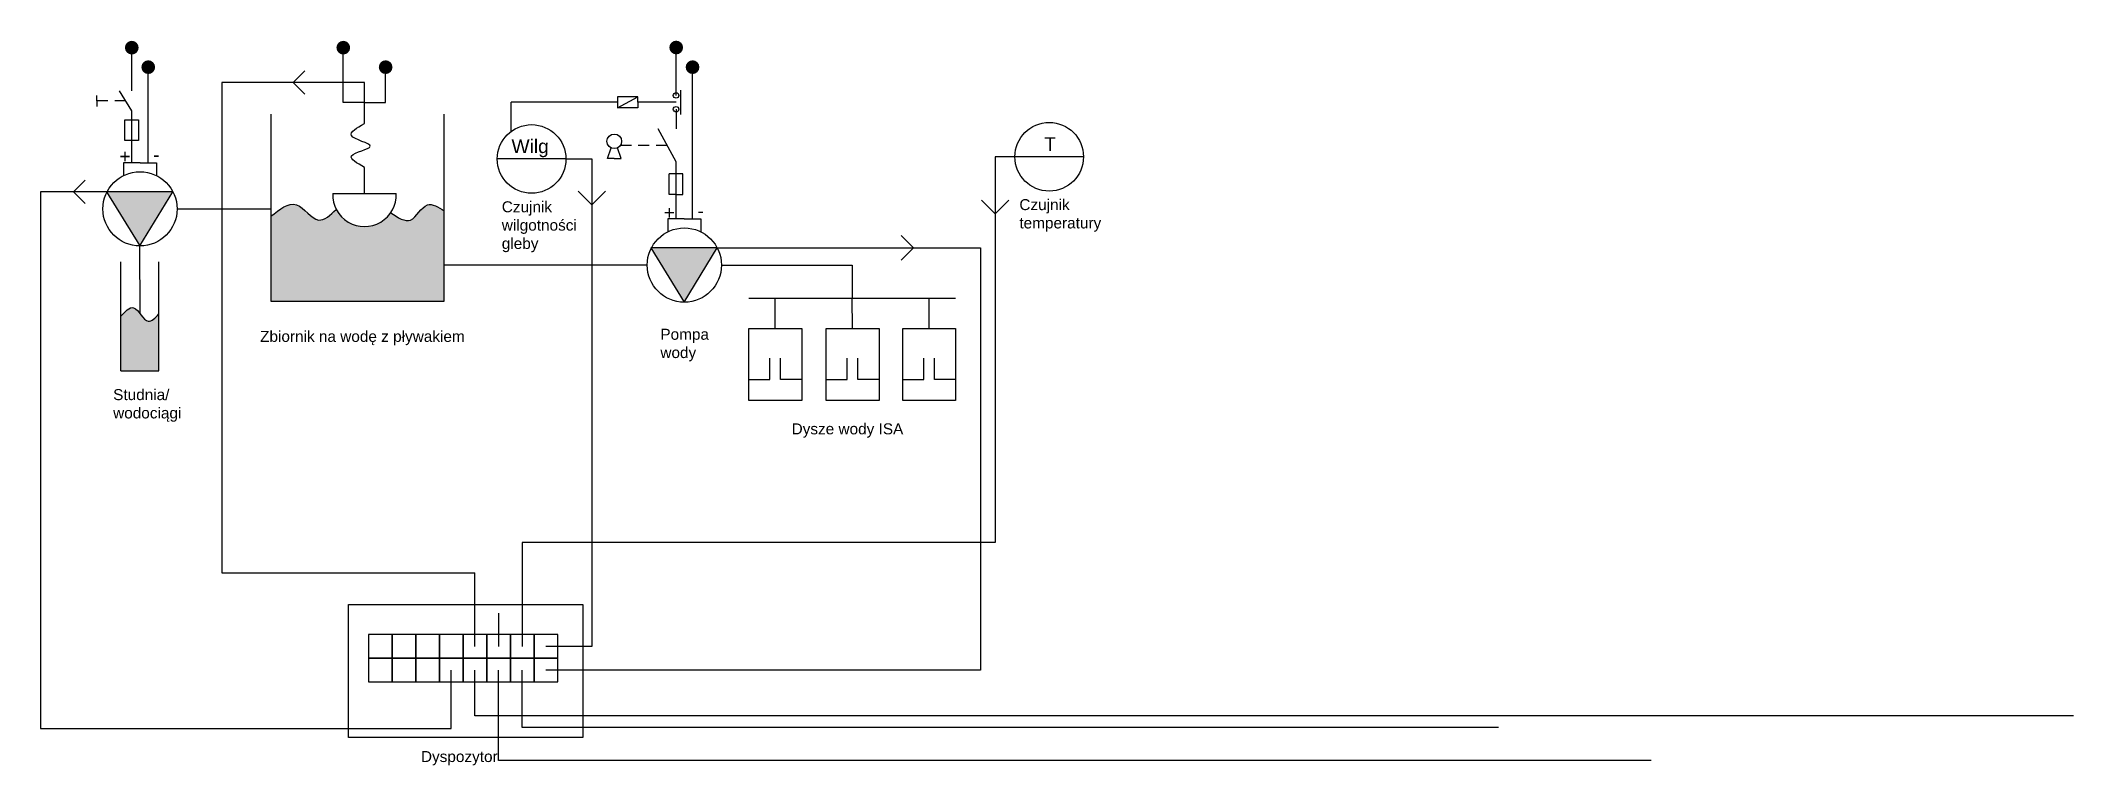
# Model space of a CAD drawing. Header units: inches. Extents: x -150 to 222, y -50 to 22.
# Drawn here: x 74.4 to 222.5, y -31.3 to 21.5 of the extents above; entities that cross this region are included whole.
import ezdxf

# ---------------------------------------------------------------- set-up
doc = ezdxf.new("R2010")
doc.units = ezdxf.units.IN
doc.header["$MEASUREMENT"] = 0
for name, color, linetype in [('cyfrowy', 10, 'Continuous'), ('cyfrowy2', 50, 'Continuous'), ('cyfrowy3', 92, 'Continuous'), ('cyfrowy4', 200, 'Continuous'), ('RURY WODY', 150, 'Continuous')]:
    doc.layers.add(name, color=color, linetype=linetype)
doc.styles.get("Standard").update_dxf_attribs({"font": 'arial.ttf'})

msp = doc.modelspace()

# ---------------------------------------------------------------- texts
at = {"attachment_point": 1}
for s, width, heights, insert, char_height in [('+', 1.414467296173825, [0.2], (80.12473840995398, 13.57989050147089), 1), ('{\\H1.42857x;Wilg}', 5, [0], (108.6841915924176, 14.30916045320117), 0.7), ('{\\H1.42857x;T}', 5, [0], (147.4873224522998, 14.46792514616459), 0.7), ('-', 0.8, [0.5433917102039623], (82.58760584548094, 13.70750845833967), 1), ('Czujnik wilgotności\\Pgleby', 5.222742018250443, [0], (107.9769084791696, 9.802190037242127), 0.8), ('+', 1.414467296173825, [0.2], (119.7721971345838, 9.486458706073051), 1), ('-', 0.8, [0.5433917102039623], (122.2350645701108, 9.61407666294184), 1), ('Czujnik temperatury', 5.222742018250443, [0], (145.678402612099, 9.960954730205543), 0.8), ('Zbiornik na wodę z pływakiem', 16.3850208927677, [0], (90.37126253114829, 0.3645951936496061), 0.8), ('Pompa wody', 5.222742018250443, [0], (119.5283118022084, 0.5197884233849521), 0.8), ('Studnia/\\Pwodociągi', 9.394297179757363, [0], (79.66809922814923, -3.877427195211538), 0.8), ('Dysze wody ISA', 9.192557379861697, [0], (129.0875637820218, -6.371132649746684), 0.8), ('Dyspozytor', 5.222742018250443, [0], (102.0871715861214, -30.23678909013363), 0.8)]:
    msp.add_mtext_dynamic_manual_height_columns(s, width=width, gutter_width=1, heights=heights, dxfattribs=dict(at, insert=insert, char_height=char_height))

# ---------------------------------------------------------------- hatches: boundary and pattern name
h = msp.add_hatch(color=256)
h.dxf.hatch_style = 1
h.paths.add_polyline_path([(80.52444031948208, 20.99178816053033, 1), (81.52444031948208, 20.99178816053033, 1)])
h = msp.add_hatch(color=256)
h.dxf.hatch_style = 1
h.paths.add_polyline_path([(95.9310211614145, 20.99178816053033, 1), (96.9310211614145, 20.99178816053033, 1)])
h = msp.add_hatch(color=256)
h.dxf.hatch_style = 1
h.paths.add_polyline_path([(120.1820931718502, 21.00258782264766, 1), (121.1820931718502, 21.00258782264766, 1)])
h = msp.add_hatch(color=256)
h.dxf.hatch_style = 1
h.paths.add_polyline_path([(81.7244403194821, 19.57215728412704, 1), (82.7244403194821, 19.57215728412704, 1)])
h = msp.add_hatch(color=256)
h.dxf.hatch_style = 1
h.paths.add_polyline_path([(99.01607090759744, 19.57215728412704, 1), (100.0160709075974, 19.57215728412704, 1)])
h = msp.add_hatch(color=256)
h.dxf.hatch_style = 1
h.paths.add_polyline_path([(121.371899044112, 19.57215728412703, 1), (122.371899044112, 19.57215728412703, 1)])
at = {"true_color": 0x000000}
h = msp.add_hatch(color=18, dxfattribs=at)
h.dxf.hatch_style = 1
h.paths.add_polyline_path([(84.02145491457028, 10.50039601536776), (79.22742572439392, 10.50039601536776, 0.003260069262468709), (79.21133568236218, 10.46903303832495), (81.6082201493276, 6.547751375769295)])
h = msp.add_hatch(color=18, dxfattribs=at)
h.dxf.hatch_style = 1
h.paths.add_polyline_path([(123.6689136392002, 6.406964219969922), (118.8748844490238, 6.406964219969922, 0.003260069262468709), (118.858794406992, 6.375601242927118), (121.2556788739575, 2.454319580371461)])
at = {"layer": 'RURY WODY'}
h = msp.add_hatch(color=256, dxfattribs=at)
h.dxf.hatch_style = 1
edge = h.paths.add_edge_path()
edge.add_spline(control_points=[(95.91487819546019, 9.216537188055426), (95.48337139305781, 8.804565020990566), (94.48733680052467, 7.853621658631251), (93.04773123784649, 10.23709806947498), (91.79608607971187, 9.224984187937713), (91.15648183018567, 8.707783018398175)], knot_values=[0, 0, 0, 0, 1.494778720504818, 3.450354213458838, 5.493999299874247, 5.493999299874247, 5.493999299874247, 5.493999299874247], degree=3, periodic=0)
edge.add_line((91.15648183018567, 8.707783018398175), (91.15648183018567, 2.537683526032311))
edge.add_line((91.15648183018567, 2.537683526032311), (103.7869208672538, 2.537683526032311))
edge.add_line((103.7869208672538, 2.537683526032311), (103.7869208672538, 9.109103249613542))
edge.add_spline(control_points=[(103.7869208672538, 9.10910324961354), (103.3511349241361, 9.384171667521581), (102.3652888054971, 10.0064384855258), (101.471530492539, 7.895805175159496), (100.403868543412, 8.621299566081131), (99.886992823388, 8.972525378696844)], knot_values=[0, 0, 0, 0, 1.303348025768631, 2.948467275578937, 4.492300711930328, 4.492300711930328, 4.492300711930328, 4.492300711930328], degree=3, periodic=0)
edge.add_arc((97.97354603450596, 10.27651230952953), 2.315525972574136, 207.2432138889928, 325.72612314845105, ccw=False)
h = msp.add_hatch(color=256, dxfattribs=at)
h.dxf.hatch_style = 1
edge = h.paths.add_edge_path()
edge.add_line((80.21893261065156, -2.544962147553775), (82.99538479840248, -2.544962147553775))
edge.add_line((82.99538479840248, -2.544962147553775), (82.99538479840248, 1.603251699657335))
edge.add_spline(control_points=[(82.99538479840248, 1.603251699657335), (82.73255170137122, 1.315994402941725), (82.06146569058221, 0.5825466161130208), (81.2849038201692, 2.583311353251652), (80.54227919677575, 1.779261714068883), (80.21893261065156, 1.429170028829418)], knot_values=[0, 0, 0, 0, 0.9379422049793944, 2.394827363067604, 3.518374986289042, 3.518374986289042, 3.518374986289042, 3.518374986289042], degree=3, periodic=0)
edge.add_line((80.21893261065156, 1.429170028829418), (80.21893261065156, -2.544962147553775))

# ---------------------------------------------------------------- linework, layer by layer
for p, q in [((81.02444031948208, 17.84623533895947), (81.02444031948208, 20.99178816053033)), ((96.4310211614145, 17.00949033298765), (96.4310211614145, 20.99178816053033)), ((120.671899044112, 17.51066104440964), (120.671899044112, 20.99178816053032)), ((82.2244403194821, 14.23735082228436), (82.2244403194821, 19.57215728412704)), ((99.51607090759744, 17.00949033298765), (99.51607090759744, 19.57215728412704)), ((121.871899044112, 8.521123298988556), (121.871899044112, 19.57215728412703)), ((81.0244403194821, 16.38602068958184), (80.13429548737281, 17.84623533895947)), ((121.0242461046335, 16.12398558774325), (121.0242461046335, 17.89733650107604)), ((78.47936790342746, 17.11612801427066), (78.47936790342746, 17.51612801427066)), ((79.27936790342746, 17.11612801427066), (78.47936790342746, 17.11612801427066)), ((78.47936790342746, 17.11612801427066), (78.47936790342746, 16.71612801427066)), ((80.57936790342745, 17.11612801427066), (79.77936790342746, 17.11612801427066)), ((81.0244403194821, 14.23735082228436), (81.0244403194821, 16.38602068958184)), ((108.6480001777503, 14.88407839724672), (108.6480001777503, 17.01066104440965)), ((116.3934108647698, 17.01066104440965), (108.6480001777503, 17.01066104440965)), ((117.8934108647698, 17.41066104440965), (116.3934108647698, 17.41066104440965)), ((116.3934108647698, 17.41066104440965), (116.3934108647698, 16.61066104440965)), ((116.3934108647698, 16.61066104440965), (117.8934108647698, 17.41066104440965)), ((117.8934108647698, 16.61066104440965), (116.3934108647698, 16.61066104440965)), ((117.8934108647698, 17.01066104440965), (117.8934108647698, 17.41066104440965)), ((120.671899044112, 17.01066104440964), (117.8934108647698, 17.01066104440965)), ((117.8934108647698, 17.01066104440965), (117.8934108647698, 16.61066104440965)), ((120.671899044112, 16.51066104440964), (120.671899044112, 15.08279241927249)), ((80.5244403194821, 14.23735082228436), (80.5244403194821, 15.73735082228436)), ((80.5244403194821, 15.73735082228436), (81.5244403194821, 15.73735082228436)), ((81.5244403194821, 15.73735082228436), (81.5244403194821, 14.23735082228436)), ((91.15648183018567, 16.15732060924333), (91.15648183018567, 2.537683526032311)), ((103.7869208672538, 2.537683526032311), (103.7869208672538, 16.15732060924333)), ((120.671899044112, 12.67173820686955), (119.3642548578594, 15.08279241927249)), ((81.0244403194821, 14.23735082228436), (80.5244403194821, 14.23735082228436)), ((81.0244403194821, 12.61455509438639), (81.0244403194821, 14.23735082228436)), ((81.5244403194821, 14.23735082228436), (81.0244403194821, 14.23735082228436)), ((82.2244403194821, 12.61455509438639), (82.2244403194821, 14.23735082228436)), ((115.6719916513648, 12.92931077281025), (115.9489490015544, 13.68539574347676)), ((116.6719916513648, 12.92931077281025), (116.3950343011753, 13.68539574347676)), ((117.4180769509857, 13.87726531307102), (116.6180769509857, 13.87726531307102)), ((118.7180769509857, 13.87726531307102), (117.9180769509857, 13.87726531307102)), ((120.0180769509857, 13.87726531307102), (119.2180769509857, 13.87726531307102)), ((116.1719916513648, 12.92931077281025), (115.6719916513648, 12.92931077281025)), ((116.1719916513648, 12.92931077281025), (116.6719916513648, 12.92931077281025)), ((120.671899044112, 10.30328644409241), (120.671899044112, 12.67173820686955)), ((121.171899044112, 11.80328644409241), (120.171899044112, 11.80328644409241)), ((120.171899044112, 10.30328644409241), (120.171899044112, 11.80328644409241)), ((121.171899044112, 10.30328644409241), (121.171899044112, 11.80328644409241)), ((120.671899044112, 10.30328644409241), (120.171899044112, 10.30328644409241)), ((120.671899044112, 8.521123298988556), (120.671899044112, 10.30328644409241)), ((120.671899044112, 10.30328644409241), (121.171899044112, 10.30328644409241)), ((80.21893261065156, -2.544962147553775), (80.21893261065156, 5.403302205212611)), ((82.99538479840248, -2.544962147553775), (82.99538479840248, 5.403302205212611)), ((91.15648183018567, 2.537683526032311), (103.7869208672538, 2.537683526032311)), ((125.9668307930377, 2.75237835068684), (141.0365301985306, 2.75237835068684)), ((125.9668307930377, 0.5340721211643213), (129.8231429757663, 0.5340721211643213)), ((125.9668307930377, -4.710512447346673), (125.9668307930377, 0.5340721211643213)), ((129.8231429757663, 0.5340721211643213), (129.8231429757663, -4.710512447346673)), ((131.5997990857894, 0.5340721733817801), (135.456111268518, 0.5340721733817801)), ((131.5997990857894, -4.710512395129214), (131.5997990857894, 0.5340721733817801)), ((135.456111268518, 0.5340721733817801), (135.456111268518, -4.710512395129214)), ((137.180218015802, 0.5340722255992318), (141.0365301985306, 0.5340722255992318)), ((137.180218015802, -4.710512342911755), (137.180218015802, 0.5340722255992318)), ((141.0365301985306, 0.5340722255992318), (141.0365301985306, -4.710512342911755)), ((80.21893261065156, -2.544962147553775), (82.99538479840248, -2.544962147553775)), ((127.5093556661291, -3.1679875742552), (127.5093556661291, -1.625462701163727)), ((128.2806181026749, -3.1679875742552), (128.2806181026749, -1.625462701163727)), ((133.1423239588808, -3.167987522037741), (133.1423239588808, -1.625462648946275)), ((133.9135863954266, -3.167987522037741), (133.9135863954266, -1.625462648946275)), ((138.7227428888934, -3.167987469820282), (138.7227428888934, -1.625462596728816)), ((139.4940053254392, -3.167987469820282), (139.4940053254392, -1.625462596728816)), ((125.9668307930377, -4.710512447346673), (125.9668307930377, -3.1679875742552)), ((125.9668307930377, -3.1679875742552), (127.5093556661291, -3.1679875742552)), ((129.8231429757663, -3.1679875742552), (128.2806181026749, -3.1679875742552)), ((131.5997990857894, -4.710512395129214), (131.5997990857894, -3.167987522037741)), ((131.5997990857894, -3.167987522037741), (133.1423239588808, -3.167987522037741)), ((135.456111268518, -3.167987522037741), (133.9135863954266, -3.167987522037741)), ((137.180218015802, -4.710512342911755), (137.180218015802, -3.167987469820282)), ((137.180218015802, -3.167987469820282), (138.7227428888934, -3.167987469820282)), ((141.0365301985306, -3.167987469820282), (139.4940053254392, -3.167987469820282)), ((129.8231429757663, -4.710512447346673), (125.9668307930377, -4.710512447346673)), ((135.456111268518, -4.710512395129214), (131.5997990857894, -4.710512395129214)), ((141.0365301985306, -4.710512342911755), (137.180218015802, -4.710512342911755))]:
    msp.add_line(p, q)
for points in [[(96.81739149163997, -19.55978637782665), (113.88937554278, -19.55978637782665), (113.88937554278, -29.24190230166651), (96.81739149163997, -29.24190230166651)], [(98.26839116313502, -23.48021022695627), (99.9913043240089, -23.48021022695627), (99.9913043240089, -21.75729706608238), (98.26839116313502, -21.75729706608238)], [(99.9913043240089, -23.48021022695624), (101.7142174848828, -23.48021022695624), (101.7142174848828, -21.75729706608237), (99.9913043240089, -21.75729706608237)], [(101.7142174848828, -23.48021022695622), (103.4371306457567, -23.48021022695622), (103.4371306457567, -21.75729706608234), (101.7142174848828, -21.75729706608234)], [(103.4371306457567, -23.4802102269562), (105.1600438066305, -23.4802102269562), (105.1600438066305, -21.75729706608231), (103.4371306457567, -21.75729706608231)], [(105.1600438066305, -23.48021022695617), (106.8829569675044, -23.48021022695617), (106.8829569675044, -21.75729706608229), (105.1600438066305, -21.75729706608229)], [(106.8829569675044, -23.48021022695614), (108.6058701283783, -23.48021022695614), (108.6058701283783, -21.75729706608227), (106.8829569675044, -21.75729706608227)], [(108.6058701283783, -23.48021022695612), (110.3287832892522, -23.48021022695612), (110.3287832892522, -21.75729706608224), (108.6058701283783, -21.75729706608224)], [(110.3287832892522, -23.4802102269561), (112.0516964501261, -23.4802102269561), (112.0516964501261, -21.75729706608221), (110.3287832892522, -21.75729706608221)], [(98.26839116313502, -25.20312338783015), (99.9913043240089, -25.20312338783015), (99.9913043240089, -23.48021022695627), (98.26839116313502, -23.48021022695627)], [(99.9913043240089, -25.20312338783013), (101.7142174848828, -25.20312338783013), (101.7142174848828, -23.48021022695624), (99.9913043240089, -23.48021022695624)], [(101.7142174848828, -25.2031233878301), (103.4371306457567, -25.2031233878301), (103.4371306457567, -23.48021022695622), (101.7142174848828, -23.48021022695622)], [(103.4371306457567, -25.20312338783007), (105.1600438066305, -25.20312338783007), (105.1600438066305, -23.4802102269562), (103.4371306457567, -23.4802102269562)], [(105.1600438066305, -25.20312338783005), (106.8829569675044, -25.20312338783005), (106.8829569675044, -23.48021022695617), (105.1600438066305, -23.48021022695617)], [(106.8829569675044, -25.20312338783003), (108.6058701283783, -25.20312338783003), (108.6058701283783, -23.48021022695614), (106.8829569675044, -23.48021022695614)], [(108.6058701283783, -25.20312338783), (110.3287832892522, -25.20312338783), (110.3287832892522, -23.48021022695612), (108.6058701283783, -23.48021022695612)], [(110.3287832892522, -25.20312338782998), (112.0516964501261, -25.20312338782998), (112.0516964501261, -23.4802102269561), (110.3287832892522, -23.4802102269561)]]:
    msp.add_lwpolyline(points, close=True)
for centre, radius in [((120.671899044112, 17.51066104440964), 0.2), ((120.671899044112, 16.51066104440964), 0.2), ((116.1719916513648, 14.1702511664422), 0.5336972969890729)]:
    msp.add_circle(centre, radius)
for points in [[(91.15648183018567, 8.707783018398175), (93.02209675583457, 9.542028898475444), (94.63761157657481, 8.440036442688665), (95.91487819546019, 9.216537188055426)], [(99.886992823388, 8.972525378696844), (101.3360881315805, 8.440036442688665), (102.5575749196733, 9.542028898475444), (103.7869208672538, 9.10910324961354)], [(80.21893261065156, 1.429170028829418), (81.15615914315731, 2.048819678562069), (82.22874532187643, 1.06288192541615), (82.99538479840248, 1.603251699657335)]]:
    msp.add_spline(points, degree=3)
at = {"layer": 'cyfrowy'}
for p, q in [((112.6480001777503, 12.88407839724673), (107.6480001777503, 12.88407839724673)), ((112.6480001777503, 12.88407839724673), (114.5285172615485, 12.88407839724673)), ((114.5285172615485, 12.88407839724673), (114.5285172615485, -22.61875364651947)), ((114.5285172615485, 9.543140617425223), (113.5325900525453, 10.53906782642837)), ((114.5285172615485, 9.543140617425223), (115.5244444705516, 10.53906782642837)), ((107.7444135479414, -20.19983400778216), (107.7444135479414, -22.61875364651922)), ((114.5285172615485, -22.61875364651947), (111.1902398696891, -22.61875364651947))]:
    msp.add_line(p, q, dxfattribs=at)
msp.add_circle((110.1480001777503, 12.88407839724673), 2.5, dxfattribs=at)
at = {"layer": 'cyfrowy2'}
for p, q in [((81.62444031948209, 12.61455509438639), (80.4244403194821, 12.61455509438639)), ((80.4244403194821, 12.61455509438639), (80.4244403194821, 11.67305060447703)), ((81.62444031948209, 12.61455509438639), (82.8244403194821, 12.61455509438639)), ((82.8244403194821, 12.61455509438639), (82.8244403194821, 11.67305060447703)), ((145.3494943106797, 13.04284309021014), (143.9105665124348, 13.04284309021014)), ((143.9105665124348, 13.04284309021014), (143.9105665124348, -15.05833866719578)), ((150.3494943106797, 13.04284309021014), (145.3494943106797, 13.04284309021014)), ((79.19216505424086, 10.50039601536776), (74.38720828751946, 10.50039601536776)), ((74.38720828751946, 10.50039601536776), (74.38720828751946, -28.59838618501894)), ((76.78968667088017, 10.50039601536776), (77.63821480830401, 11.34892415279161)), ((76.78968667088017, 10.50039601536776), (77.63821480830401, 9.6518678779439)), ((79.19216505424086, 10.50039601536776), (81.6082201493276, 6.547751375769295)), ((84.02145491457028, 10.50039601536776), (79.19216505424086, 10.50039601536776)), ((81.6082201493276, 6.547751375769295), (84.02145491457028, 10.50039601536776)), ((143.9105665124348, 8.892532517765716), (142.9146393034317, 9.888459726768861)), ((143.9105665124348, 8.892532517765716), (144.906493721438, 9.888459726768861)), ((143.9105665124348, -15.05833866719578), (109.4673267088152, -15.05833866719578)), ((109.4673267088152, -15.05833866719578), (109.4673267088152, -22.61875364651915)), ((104.2985872261936, -28.59838618501895), (104.2985872261936, -24.3416668073932)), ((107.7444135479413, -30.92128940588488), (107.7444135479413, -24.34166680739327)), ((74.38720828751946, -28.59838618501894), (104.2985872261936, -28.59838618501895)), ((191.6916109044306, -30.92128940588489), (107.7444135479413, -30.92128940588488))]:
    msp.add_line(p, q, dxfattribs=at)
for centre, radius in [((147.8494943106797, 13.04284309021014), 2.5), ((81.62444031948209, 9.250854926745632), 2.703152215695725)]:
    msp.add_circle(centre, radius, dxfattribs=at)
at = {"layer": 'cyfrowy3'}
for p, q in [((92.78298510434549, 18.46539023067177), (93.63151324176934, 19.31391836809563)), ((97.97354603450597, 18.46539023067177), (87.592424174185, 18.46539023067177)), ((87.592424174185, 18.46539023067177), (87.592424174185, -17.25077405135963)), ((92.78298510434549, 18.46539023067177), (93.63151324176934, 17.61686209324792)), ((97.97354603450597, 17.00949033298765), (97.97354603450597, 18.46539023067177)), ((97.97354603450597, 17.00949033298765), (96.4310211614145, 17.00949033298765)), ((97.97354603450597, 15.46390206719327), (97.97354603450597, 17.00949033298765)), ((97.97354603450597, 17.00949033298765), (99.51607090759744, 17.00949033298765)), ((97.97354603450597, 10.36622750014564), (97.97354603450597, 12.2709216878938)), ((95.65975872486878, 10.36622750014564), (100.2873333441432, 10.36622750014564)), ((87.592424174185, -17.25077405135963), (106.0215003870676, -17.25077405135963)), ((106.0215003870676, -22.61875364651874), (106.0215003870676, -17.25077405135963)), ((109.4673267088152, -28.52040342870231), (109.4673267088152, -24.34166680739317)), ((180.5722510904267, -28.52040342870231), (109.4673267088152, -28.52040342870231))]:
    msp.add_line(p, q, dxfattribs=at)
msp.add_arc((97.97354603450596, 10.27651230952953), 2.315525972574135, 177.7795158434788, 2.220484156521184, dxfattribs=at)
msp.add_spline([(97.97354603450597, 12.27092168789379), (97.03804128732257, 13.11460813408178), (98.39974586453611, 13.8101226805173), (97.0225672945492, 14.59837263834843), (97.97354603450597, 15.46390206719327)], degree=3, dxfattribs=at)
at = {"layer": 'cyfrowy4'}
for p, q in [((121.271899044112, 8.521123298988556), (120.071899044112, 8.521123298988556)), ((120.071899044112, 8.521123298988556), (120.071899044112, 7.5796188090792)), ((121.271899044112, 8.521123298988556), (122.471899044112, 8.521123298988556)), ((122.471899044112, 8.521123298988556), (122.471899044112, 7.5796188090792)), ((118.8396237788707, 6.406964219969922), (121.2556788739575, 2.454319580371461)), ((123.6689136392002, 6.406964219969922), (118.8396237788707, 6.406964219969922)), ((121.2556788739575, 2.454319580371461), (123.6689136392002, 6.406964219969922)), ((123.6689136392001, 6.406964219969922), (142.854610502339, 6.406964219969922)), ((137.9686218509718, 6.406964219969922), (137.0706882083078, 7.304897862633887)), ((137.9686218509718, 6.406964219969922), (137.0706882083078, 5.508421636414454)), ((142.854610502339, 6.406964219969922), (142.854610502339, -24.34166680739261)), ((106.0215003870674, -27.67361274809576), (106.0215003870674, -24.34166680739347)), ((142.854610502339, -24.34166680739261), (111.1902398696892, -24.34166680739261)), ((222.4503410754661, -27.67361274809576), (106.0215003870674, -27.67361274809576))]:
    msp.add_line(p, q, dxfattribs=at)
msp.add_circle((121.271899044112, 5.157423131347798), 2.703152215695725, dxfattribs=at)
at = {"layer": 'RURY WODY'}
for p, q in [((84.32759253517781, 9.250854926745632), (91.15648183018567, 9.250854926745632)), ((81.62444031948209, 1.62612536548399), (81.6082201493276, 6.547751375769295)), ((118.5687468284162, 5.157423131347798), (103.7869208672538, 5.157423131347798)), ((123.9750512598077, 5.157423131347798), (133.5016804957841, 5.157423131347805)), ((133.5016804957841, 5.157423131347805), (133.5016804957841, 2.75237835068684)), ((127.894986884402, 0.5340721211643213), (127.894986884402, 2.75237835068684)), ((133.5279551771537, 0.5340721733817801), (133.5016804957841, 2.75237835068684)), ((139.1083741071663, 0.5340722255992318), (139.1083741071663, 2.75237835068684))]:
    msp.add_line(p, q, dxfattribs=at)

msp.set_redraw_order([(e.dxf.handle, doc.entitydb.next_handle()) for e in msp.query("TEXT MTEXT ATTDEF DIMENSION ARC_DIMENSION")])  # texts and dimensions are drawn at this point

doc.saveas('drawing.dxf')
